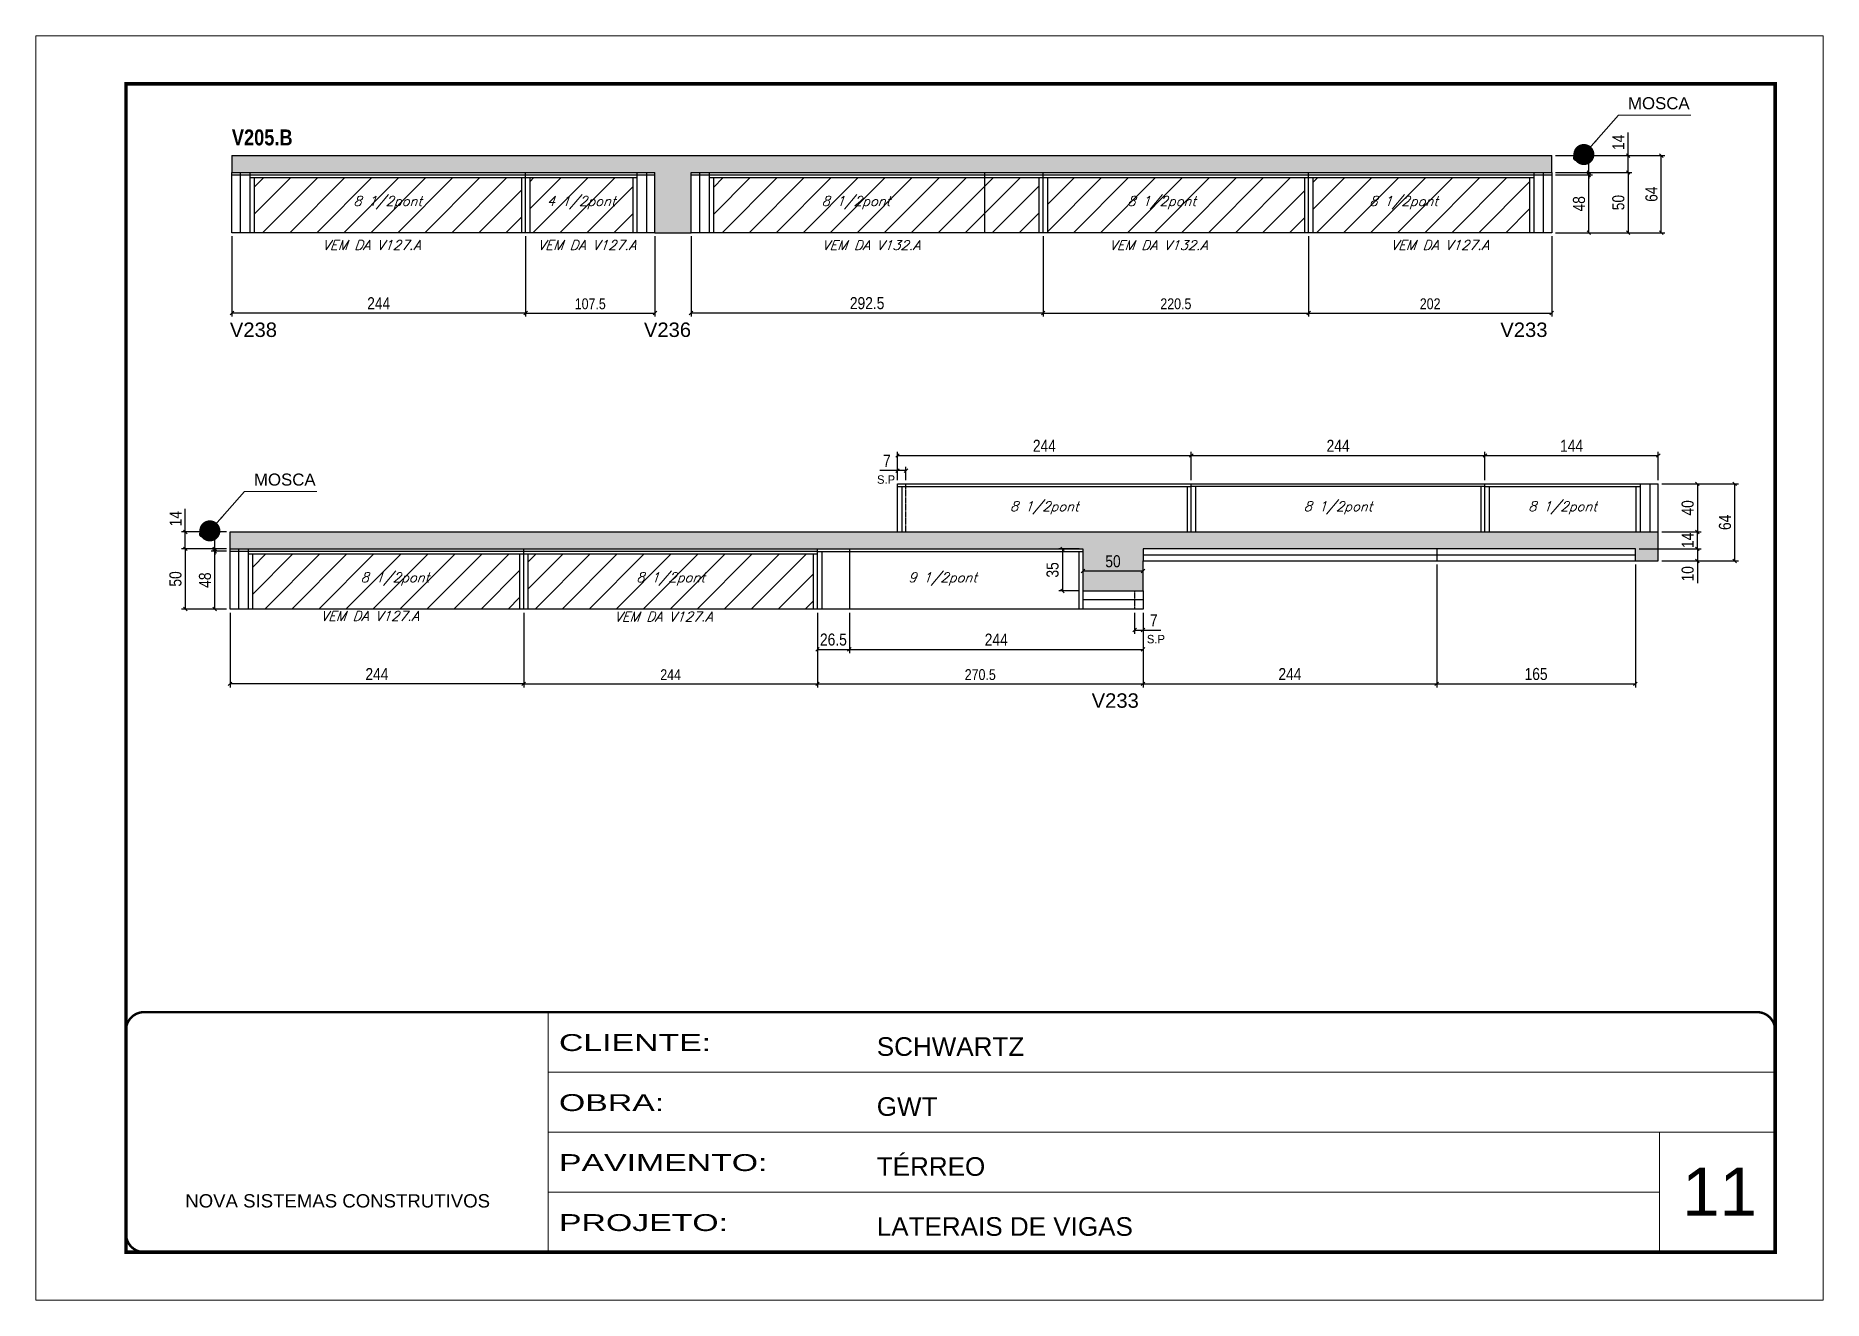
# Model space of a CAD drawing. Extents: x 2603 to 22413, y 1253 to 30260.
# Drawn here: x 5786 to 7271, y 26522 to 27572 of the extents above; entities that cross this region are included whole.
import ezdxf

# ---------------------------------------------------------------- set-up
doc = ezdxf.new("R2010")
doc.units = 0
for name, pattern in [('CONTINUO', [0]), ('DASHED', [0.75, 0.5, -0.25]), ('HIDDEN', [0.375, 0.25, -0.125])]:
    doc.linetypes.add(name, pattern=pattern)
for name, color, linetype in [('5', 5, 'Continuous'), ('COTA', 241, 'Continuous'), ('NOMENCLATURA', 7, 'Continuous'), ('Painéis', 200, 'Continuous'), ('SARR_2.2x10', 60, 'Continuous'), ('SARR_2.2x7', 40, 'Continuous'), ('SARR_3.5x7', 81, 'Continuous'), ('texto', 7, 'Continuous')]:
    doc.layers.add(name, color=color, linetype=linetype)
for name, color, linetype, lineweight in [('CARIMBO', 255, 'Continuous', 9), ('Folhas', 255, 'Continuous', 9), ('Hachura', 251, 'Continuous', 9), ('SARRAFO DE PRESSAO', 251, 'DASHED', 9)]:
    doc.layers.add(name, color=color, linetype=linetype, lineweight=lineweight)
doc.styles.add('ARIAL', font='arial.ttf')
doc.styles.add('COTA TECNICA', font='techl___.ttf', dxfattribs={"height": 10})
doc.styles.add('COTA TECNICA-50', font='techl___.ttf', dxfattribs={"height": 9})
doc.styles.add('Romans', font='romans.shx')
doc.styles.add('ROMAS860', font='ROMAS860.SHX')
doc.styles.get("Standard").update_dxf_attribs({"font": 'arial.ttf'})
doc.styles.add('TECNICA', font='techb___.ttf', dxfattribs={"height": 10})
doc.styles.add('Tecnologia', font='')
doc.styles.get('Tecnologia').set_extended_font_data('Forgotten Futurist')
doc.dimstyles.new('3x', dxfattribs={"dimtxt": 10, "dimasz": 5, "dimexe": 7, "dimexo": 5, "dimgap": 4, "dimtad": 1, "dimdec": 4, "dimlfac": 0.3333333333333333, "dimdsep": 46, "dimtxsty": 'Standard', "dimblk": 'DOT', "dimcen": 0.09, "dimclrd": 1, "dimclre": 1, "dimclrt": 2, "dimadec": 0, "dimazin": 2, "dimtfac": 1, "dimtdec": 4, "dimtmove": 0, "dimatfit": 3, "dimldrblk": 'DOT', "dimfxl": 1, "dimtolj": 1, "dimtzin": 0, "dimlwd": 9, "dimlwe": 9, "dimarcsym": 0})
doc.dimstyles.new('COTA PAINEL-50', dxfattribs={"dimtxt": 9, "dimasz": 3, "dimexe": 3, "dimexo": 3, "dimgap": 3, "dimtad": 1, "dimdec": 1, "dimzin": 12, "dimdsep": 46, "dimtxsty": 'COTA TECNICA-50', "dimblk1": 'OBLIQUE', "dimblk2": 'OBLIQUE', "dimsah": 1, "dimcen": 0.9, "dimclrd": 4, "dimclre": 4, "dimclrt": 240, "dimadec": 1, "dimazin": 3, "dimtfac": 1, "dimtdec": 1, "dimtmove": 0, "dimatfit": 3, "dimfxl": 1, "dimtolj": 1, "dimtzin": 12, "dimarcsym": 0})
doc.dimstyles.new('PAINEL', dxfattribs={"dimtxt": 10, "dimasz": 3, "dimexe": 3, "dimexo": 3, "dimgap": 3, "dimtad": 1, "dimdec": 1, "dimzin": 12, "dimdsep": 46, "dimtxsty": 'COTA TECNICA', "dimblk1": 'OBLIQUE', "dimblk2": 'OBLIQUE', "dimsah": 1, "dimcen": 0.9, "dimclrd": 4, "dimclre": 4, "dimclrt": 240, "dimadec": 1, "dimazin": 3, "dimtfac": 1, "dimtdec": 1, "dimtmove": 0, "dimatfit": 3, "dimfxl": 1, "dimtolj": 1, "dimtzin": 12, "dimarcsym": 0})
pattern_1 = [(45, (-126418.0313902294, -5371.030508773589), (-11.22532015133644, 11.22532015133644), [])]
pattern_2 = [(49.99999999999999, (-126418.0313902294, -5371.030508773589), (5.46554006988012, -0.4781725661670926), [0.5715, -6.2865]), (355, (-126418.0313902294, -5371.030508773589), (-1.05730264274908, 5.731705357171054), [0.4572, -5.0292175251]), (100.4514447, (-126417.5759300194, -5371.070356378589), (4.408237412710598, 5.253532557365853), [0.4857002639999999, -5.342707337999999]), (46.18420000000001, (-126418.0313902294, -5369.506508773588), (8.132371226763897, -1.261269837981814), [0.85725, -9.429749999999999]), (96.63555760999994, (-126417.3536932294, -5369.611613773589), (7.12212402154509, 7.422783737931645), [0.7285506942, -8.0140682448]), (351.1841511700001, (-126418.0313902294, -5369.506508773588), (7.12212402194931, 7.422783737565979), [0.6857990120999999, -7.5437919576]), (21, (-126417.2693902294, -5369.887508773589), (4.548431738073974, -3.067955945612628), [0.5715, -6.2865]), (326.0000000000001, (-126417.2693902294, -5369.887508773589), (1.854060850429412, 5.525638983669578), [0.4572, -5.029199999999999]), (71.45144499999999, (-126416.8903542514, -5370.143171770589), (6.402492578361485, 2.457683066577157), [0.485700264, -5.342698127999999]), (37.50000000000001, (-126418.0313902294, -5371.030508773589), (0.0926580975177545, 2.536651166194593), [0, -4.96824, 0, -5.1054, 0, -5.04825]), (7.499999999999999, (-126418.0313902294, -5371.030508773589), (2.004589875309172, 3.005417244543585), [0, -2.910839999999999, 0, -4.85394, 0, -1.92405]), (327.5, (-126419.7306502294, -5371.030508773589), (4.067717855006141, -0.1718623197802033), [0, -1.905, 0, -5.9436, 0, -7.886699999999999]), (317.5, (-126420.4926502294, -5371.030508773589), (4.443875441580541, 0.7627947309999908), [0, -2.4765, 0, -3.94716, 0, -5.6007])]

msp = doc.modelspace()

# ---------------------------------------------------------------- texts
at = {"layer": '5', "linetype": 'Continuous'}
for s, p in [('V238', (5947.73733394913, 27321.90620687293)), ('V236', (6291.711698184021, 27321.90620687293)), ('V233', (7003.211698184021, 27321.90620687293)), ('V233', (6663.711698184021, 27013.98340660583))]:
    msp.add_text(s, height=12, rotation=3.550247623884672e-05, dxfattribs=at).set_placement(p)
at = {"layer": 'CARIMBO', "style": 'ARIAL'}
for s, height, p in [('MOSCA', 10, (7109.250063279089, 27511.01200997965)), ('MOSCA', 10, (5967.74162887802, 27198.49360973237)), ('11', 40, (7154.328850478223, 26592.16823007934))]:
    msp.add_text(s, height=height, dxfattribs=at).set_placement(p)
at = {"layer": 'NOMENCLATURA', "style": 'TECNICA'}
msp.add_text('V205.B', height=13.2, dxfattribs=at).set_placement((5949.399916066262, 27481.00757669797))
at = {"layer": 'texto', "color": 2, "char_height": 8, "attachment_point": 5, "style": 'Romans'}
for s, insert in [('{\\Q19;\\C256;8 1/2pont}', (6078.899916066262, 27433.48789147368)), ('{\\Q19;\\C256;4 1/2pont}', (6239.649916066262, 27433.48789147368)), ('{\\Q19;\\C256;8 1/2pont}', (6467.899916066321, 27433.48789147369)), ('{\\Q19;\\C256;8 1/2pont}', (6721.899916066204, 27433.48789147368)), ('{\\Q19;\\C256;8 1/2pont}', (6922.899916066204, 27433.48789147369)), ('{\\Q19;\\C256;VEM DA V127.A}', (6065.458844891398, 27398.20190439405)), ('{\\Q19;\\C256;VEM DA V127.A}', (6244.395068845652, 27398.18216755194)), ('{\\Q19;\\C256;VEM DA V132.A}', (6480.435121589338, 27398.14927281511)), ('{\\Q19;\\C256;VEM DA V132.A}', (6719.145068845652, 27398.14927281511)), ('{\\Q19;\\C256;VEM DA V127.A}', (6952.895068845652, 27398.20190439405)), ('{\\Q19;\\C256;8 1/2pont}', (6624.399916066204, 27179.96949122637)), ('{\\Q19;\\C256;8 1/2pont}', (6868.399916066204, 27179.96949122637)), ('{\\Q19;\\C256;8 1/2pont}', (7054.899916066204, 27179.96949122637)), ('{\\Q19;\\C256;8 1/2pont}', (6084.899916066321, 27120.96949122641)), ('{\\Q19;\\C256;8 1/2pont}', (6313.899916066204, 27120.96949122639)), ('{\\Q19;\\C256;9 1/2pont}', (6539.899916066204, 27120.96949122641)), ('{\\Q19;\\C256;VEM DA V127.A}', (6063.958844891398, 27090.27910412696)), ('{\\Q19;\\C256;VEM DA V127.A}', (6307.958844891398, 27089.77179418544))]:
    msp.add_mtext(s, dxfattribs=dict(at, insert=insert))
at = {"layer": 'texto', "color": 4, "char_height": 6.999999999999998, "attachment_point": 5, "style": 'ROMAS860'}
for insert in [(6492.871712762424, 27203.47363655135), (6717.102706914446, 27070.97363655135)]:
    msp.add_mtext('S.P', dxfattribs=dict(at, insert=insert))

# ---------------------------------------------------------------- blocks, each defined once
blk = doc.blocks.new('9999999999')
at = {"color": 30, "linetype": 'CONTINUO'}
for p, q in [((98564.56196592061, 34230.20511460536), (98564.56196592061, 34429.44862801625)), ((98564.56196592061, 34379.63774966353), (99583.97835781069, 34379.63774966353)), ((98564.56196592061, 34329.8268713108), (99487.97835781069, 34329.8268713108)), ((99583.97835781069, 34329.8268713108), (99487.97835781069, 34329.8268713108)), ((99487.97835781069, 34329.8268713108), (99487.97835781069, 34230.20511460536)), ((98564.56196592063, 34280.01599295808), (99487.97835781069, 34280.01599295808))]:
    blk.add_line(p, q, dxfattribs=at)
at = {"color": 30, "linetype": 'CONTINUO', "const_width": 2}
blk.add_lwpolyline([(99583.97835781069, 34230.20511460536), (99583.97835781069, 34414.44862801625, 0.4142135623730951), (99568.97835781069, 34429.44862801625), (98228.97835781069, 34429.44862801625, 0.4142135623730951), (98213.97835781069, 34414.44862801625), (98213.97835781069, 34245.20511460536, 0.4142135623730951), (98228.97835781069, 34230.20511460536), (99583.97835781069, 34230.20511460536)], format="xyb", dxfattribs=at)
at = {"layer": 'Folhas'}
blk.add_lwpolyline([(98138.97835781069, 34190.20511460536), (99623.97835781069, 34190.20511460536), (99623.97835781069, 35240.20511460536), (98138.97835781069, 35240.20511460536)], close=True, dxfattribs=at)
at = {"layer": 'Folhas', "color": 30, "const_width": 3}
blk.add_lwpolyline([(98213.97835781069, 34230.20511460536), (99583.97835781069, 34230.20511460536), (99583.97835781069, 35200.20511460536), (98213.97835781069, 35200.20511460536)], close=True, dxfattribs=at)
at = {"color": 7, "linetype": 'Continuous', "ltscale": 5, "style": 'ARIAL'}
for s, height, p in [('SCHWARTZ', 15.48288, (98837.6812528586, 34393.12953067552)), ('GWT', 15.48288, (98837.6812528586, 34343.3186523228)), ('TÉRREO', 15.48288, (98837.6812528586, 34293.50777397008)), ('NOVA SISTEMAS CONSTRUTIVOS', 11.0592, (98263.18703214587, 34267.21182737108)), ('LATERAIS DE VIGAS', 15.48288, (98837.6812528586, 34243.69689561735))]:
    blk.add_text(s, height=height, dxfattribs=at).set_placement(p)
at = {"layer": 'Folhas', "color": 7, "style": 'Tecnologia', "width": 1.5}
for s, p in [('CLIENTE:', (98573.65419061291, 34397.16605924374)), ('OBRA:', (98573.65419061291, 34347.31415840245)), ('PAVIMENTO:', (98573.65419061291, 34297.50328004972)), ('PROJETO:', (98573.65419061291, 34247.692401697))]:
    blk.add_text(s, height=14, dxfattribs=at).set_placement(p)
blk = doc.blocks.new('_Oblique')
at = {"color": 0, "linetype": 'ByBlock', "lineweight": -2}
blk.add_line((-0.5, -0.5), (0.5, 0.5), dxfattribs=at)
blk = doc.blocks.new('*D543')
at = {"layer": 'COTA', "color": 4, "linetype": 'ByBlock', "lineweight": -2, "transparency": 16777216}
for p, q in [((6193.399916066262, 27405.48789147369), (6193.399916066262, 27338.8043237434)), ((6300.899916066262, 27405.48789147369), (6300.899916066262, 27338.8043237434)), ((6193.399916066262, 27341.8043237434), (6300.899916066262, 27341.8043237434))]:
    blk.add_line(p, q, dxfattribs=at)
at = {"layer": 'Defpoints', "color": 0, "linetype": 'ByBlock', "transparency": 16777216}
for p in [(6193.399916066262, 27408.48789147369), (6300.899916066262, 27408.48789147369), (6300.899916066262, 27341.8043237434)]:
    blk.add_point(p, dxfattribs=at)
at = {"layer": 'COTA', "color": 4, "linetype": 'ByBlock', "lineweight": -2, "transparency": 16777216, "xscale": 3, "yscale": 3, "zscale": 3, "rotation": 180}
blk.add_blockref('_Oblique', (6193.399916066262, 27341.8043237434), dxfattribs=at)
at = {"layer": 'COTA', "color": 4, "linetype": 'ByBlock', "lineweight": -2, "transparency": 16777216, "xscale": 3, "yscale": 3, "zscale": 3}
blk.add_blockref('_Oblique', (6300.899916066262, 27341.8043237434), dxfattribs=at)
at = {"layer": 'COTA', "color": 240, "linetype": 'ByBlock', "transparency": 16777216, "insert": (6247.149916066262, 27349.40300795393), "char_height": 9, "attachment_point": 5, "style": 'COTA TECNICA-50'}
blk.add_mtext('\\A1;107.5', dxfattribs=at)
blk = doc.blocks.new('*D2900')
at = {"layer": 'COTA', "color": 4, "linetype": 'ByBlock', "lineweight": -2, "transparency": 16777216}
for p, q in [((5949.399916066262, 27405.48789147369), (5949.399916066262, 27338.8043237434)), ((6193.399916066262, 27405.48789147369), (6193.399916066262, 27338.8043237434)), ((6193.399916066262, 27341.8043237434), (5949.399916066262, 27341.8043237434))]:
    blk.add_line(p, q, dxfattribs=at)
at = {"layer": 'Defpoints', "color": 0, "linetype": 'ByBlock', "transparency": 16777216}
for p in [(5949.399916066262, 27408.48789147369), (6193.399916066262, 27408.48789147369), (5949.399916066262, 27341.8043237434)]:
    blk.add_point(p, dxfattribs=at)
at = {"layer": 'COTA', "color": 4, "linetype": 'ByBlock', "lineweight": -2, "transparency": 16777216, "xscale": 3, "yscale": 3, "zscale": 3, "rotation": 180}
blk.add_blockref('_Oblique', (5949.399916066262, 27341.8043237434), dxfattribs=at)
at = {"layer": 'COTA', "color": 4, "linetype": 'ByBlock', "lineweight": -2, "transparency": 16777216, "xscale": 3, "yscale": 3, "zscale": 3}
blk.add_blockref('_Oblique', (6193.399916066262, 27341.8043237434), dxfattribs=at)
at = {"layer": 'COTA', "color": 240, "linetype": 'ByBlock', "transparency": 16777216, "insert": (6071.399916066262, 27349.87742315861), "char_height": 10, "attachment_point": 5, "style": 'COTA TECNICA'}
blk.add_mtext('\\A1;244', dxfattribs=at)
blk = doc.blocks.new('*D544')
at = {"layer": 'COTA', "color": 4, "linetype": 'ByBlock', "lineweight": -2, "transparency": 16777216}
for p, q in [((6623.399916066262, 27405.4878914737), (6623.399916066262, 27338.80432374341)), ((6843.899916066262, 27405.4878914737), (6843.899916066262, 27338.80432374341)), ((6623.399916066262, 27341.80432374341), (6843.899916066262, 27341.80432374341))]:
    blk.add_line(p, q, dxfattribs=at)
at = {"layer": 'Defpoints', "color": 0, "linetype": 'ByBlock', "transparency": 16777216}
for p in [(6623.399916066262, 27408.4878914737), (6843.899916066262, 27408.4878914737), (6843.899916066262, 27341.80432374341)]:
    blk.add_point(p, dxfattribs=at)
at = {"layer": 'COTA', "color": 4, "linetype": 'ByBlock', "lineweight": -2, "transparency": 16777216, "xscale": 3, "yscale": 3, "zscale": 3, "rotation": 180}
blk.add_blockref('_Oblique', (6623.399916066262, 27341.80432374341), dxfattribs=at)
at = {"layer": 'COTA', "color": 4, "linetype": 'ByBlock', "lineweight": -2, "transparency": 16777216, "xscale": 3, "yscale": 3, "zscale": 3}
blk.add_blockref('_Oblique', (6843.899916066262, 27341.80432374341), dxfattribs=at)
at = {"layer": 'COTA', "color": 240, "linetype": 'ByBlock', "transparency": 16777216, "insert": (6733.649916066262, 27349.40300795394), "char_height": 9, "attachment_point": 5, "style": 'COTA TECNICA-50'}
blk.add_mtext('\\A1;220.5', dxfattribs=at)
blk = doc.blocks.new('*D2901')
at = {"layer": 'COTA', "color": 4, "linetype": 'ByBlock', "lineweight": -2, "transparency": 16777216}
for p, q in [((6843.899916066262, 27405.4878914737), (6843.899916066262, 27338.80432374342)), ((7045.899916066262, 27405.48789147371), (7045.899916066262, 27338.80432374342)), ((6843.899916066262, 27341.80432374342), (7045.899916066262, 27341.80432374342))]:
    blk.add_line(p, q, dxfattribs=at)
at = {"layer": 'Defpoints', "color": 0, "linetype": 'ByBlock', "transparency": 16777216}
for p in [(6843.899916066262, 27408.4878914737), (7045.899916066262, 27408.48789147371), (7045.899916066262, 27341.80432374342)]:
    blk.add_point(p, dxfattribs=at)
at = {"layer": 'COTA', "color": 4, "linetype": 'ByBlock', "lineweight": -2, "transparency": 16777216, "xscale": 3, "yscale": 3, "zscale": 3, "rotation": 180}
blk.add_blockref('_Oblique', (6843.899916066262, 27341.80432374342), dxfattribs=at)
at = {"layer": 'COTA', "color": 4, "linetype": 'ByBlock', "lineweight": -2, "transparency": 16777216, "xscale": 3, "yscale": 3, "zscale": 3}
blk.add_blockref('_Oblique', (7045.899916066262, 27341.80432374342), dxfattribs=at)
at = {"layer": 'COTA', "color": 240, "linetype": 'ByBlock', "transparency": 16777216, "insert": (6944.899916066262, 27349.39642900657), "char_height": 9, "attachment_point": 5, "style": 'COTA TECNICA-50'}
blk.add_mtext('\\A1;202', dxfattribs=at)
blk = doc.blocks.new('*D2902')
at = {"layer": 'COTA', "color": 4, "linetype": 'ByBlock', "lineweight": -2, "transparency": 16777216}
for p, q in [((6330.899916066262, 27405.4878914737), (6330.899916066262, 27338.80432374341)), ((6623.399916066262, 27405.4878914737), (6623.399916066262, 27338.80432374341)), ((6623.399916066262, 27341.80432374341), (6330.899916066262, 27341.80432374341))]:
    blk.add_line(p, q, dxfattribs=at)
at = {"layer": 'Defpoints', "color": 0, "linetype": 'ByBlock', "transparency": 16777216}
for p in [(6330.899916066262, 27408.4878914737), (6623.399916066262, 27408.4878914737), (6330.899916066262, 27341.80432374341)]:
    blk.add_point(p, dxfattribs=at)
at = {"layer": 'COTA', "color": 4, "linetype": 'ByBlock', "lineweight": -2, "transparency": 16777216, "xscale": 3, "yscale": 3, "zscale": 3, "rotation": 180}
blk.add_blockref('_Oblique', (6330.899916066262, 27341.80432374341), dxfattribs=at)
at = {"layer": 'COTA', "color": 4, "linetype": 'ByBlock', "lineweight": -2, "transparency": 16777216, "xscale": 3, "yscale": 3, "zscale": 3}
blk.add_blockref('_Oblique', (6623.399916066262, 27341.80432374341), dxfattribs=at)
at = {"layer": 'COTA', "color": 240, "linetype": 'ByBlock', "transparency": 16777216, "insert": (6477.149916066262, 27349.9432126323), "char_height": 10, "attachment_point": 5, "style": 'COTA TECNICA'}
blk.add_mtext('\\A1;292.5', dxfattribs=at)
blk = doc.blocks.new('*D2903')
at = {"layer": 'COTA', "color": 4, "linetype": 'ByBlock', "lineweight": -2, "transparency": 16777216}
for p, q in [((7048.899916066266, 27458.48789147372), (7112.382957107855, 27458.48789147372)), ((7109.382957107855, 27458.48789147372), (7109.382957107855, 27408.48789147372)), ((7048.899916066266, 27408.48789147372), (7112.382957107855, 27408.48789147372))]:
    blk.add_line(p, q, dxfattribs=at)
at = {"layer": 'Defpoints', "color": 0, "linetype": 'ByBlock', "transparency": 16777216}
for p in [(7045.899916066266, 27458.48789147372), (7045.899916066266, 27408.48789147372), (7109.382957107855, 27408.48789147372)]:
    blk.add_point(p, dxfattribs=at)
at = {"layer": 'COTA', "color": 4, "linetype": 'ByBlock', "lineweight": -2, "transparency": 16777216, "xscale": 3, "yscale": 3, "zscale": 3}
for p, rotation in [((7109.382957107855, 27458.48789147372), 90), ((7109.382957107855, 27408.48789147372), 270)]:
    blk.add_blockref('_Oblique', p, dxfattribs=dict(at, rotation=rotation))
at = {"layer": 'COTA', "color": 240, "linetype": 'ByBlock', "transparency": 16777216, "insert": (7101.273307985054, 27433.48789147371), "char_height": 10, "attachment_point": 5, "rotation": 90, "style": 'COTA TECNICA'}
blk.add_mtext('\\A1;50', dxfattribs=at)
blk = doc.blocks.new('*D2904')
at = {"layer": 'COTA', "color": 4, "linetype": 'ByBlock', "lineweight": -2, "transparency": 16777216}
for p, q in [((7109.382957107971, 27472.4878914737), (7109.382957107971, 27491.60485053802)), ((7048.899916066266, 27472.4878914737), (7112.382957107971, 27472.4878914737)), ((7048.899916066266, 27458.48789147372), (7112.382957107971, 27458.48789147372)), ((7109.382957107971, 27458.48789147372), (7109.382957107971, 27472.4878914737))]:
    blk.add_line(p, q, dxfattribs=at)
at = {"layer": 'Defpoints', "color": 0, "linetype": 'ByBlock', "transparency": 16777216}
for p in [(7045.899916066266, 27472.4878914737), (7045.899916066266, 27458.48789147372), (7109.382957107971, 27472.4878914737)]:
    blk.add_point(p, dxfattribs=at)
at = {"layer": 'COTA', "color": 4, "linetype": 'ByBlock', "lineweight": -2, "transparency": 16777216, "xscale": 3, "yscale": 3, "zscale": 3}
for p, rotation in [((7109.382957107971, 27472.4878914737), 90), ((7109.382957107971, 27458.48789147372), 270)]:
    blk.add_blockref('_Oblique', p, dxfattribs=dict(at, rotation=rotation))
at = {"layer": 'COTA', "color": 240, "linetype": 'ByBlock', "transparency": 16777216, "insert": (7101.309857692773, 27483.54637100585), "char_height": 10, "attachment_point": 5, "rotation": 90, "style": 'COTA TECNICA'}
blk.add_mtext('\\A1;14', dxfattribs=at)
blk = doc.blocks.new('*D2905')
at = {"layer": 'COTA', "color": 4, "linetype": 'ByBlock', "lineweight": -2, "transparency": 16777216}
for p, q in [((7048.899916066266, 27472.4878914737), (7139.882957107855, 27472.4878914737)), ((7136.882957107855, 27408.48789147372), (7136.882957107855, 27472.4878914737)), ((7048.899916066266, 27408.48789147372), (7139.882957107855, 27408.48789147372))]:
    blk.add_line(p, q, dxfattribs=at)
at = {"layer": 'Defpoints', "color": 0, "linetype": 'ByBlock', "transparency": 16777216}
for p in [(7045.899916066266, 27472.4878914737), (7136.882957107855, 27472.4878914737), (7045.899916066266, 27408.48789147372)]:
    blk.add_point(p, dxfattribs=at)
at = {"layer": 'COTA', "color": 4, "linetype": 'ByBlock', "lineweight": -2, "transparency": 16777216, "xscale": 3, "yscale": 3, "zscale": 3}
for p, rotation in [((7136.882957107855, 27472.4878914737), 90), ((7136.882957107855, 27408.48789147372), 270)]:
    blk.add_blockref('_Oblique', p, dxfattribs=dict(at, rotation=rotation))
at = {"layer": 'COTA', "color": 240, "linetype": 'ByBlock', "transparency": 16777216, "insert": (7128.780617926574, 27440.4878914737), "char_height": 10, "attachment_point": 5, "rotation": 90, "style": 'COTA TECNICA'}
blk.add_mtext('\\A1;64', dxfattribs=at)
blk = doc.blocks.new('*D545')
at = {"layer": 'COTA', "color": 4, "linetype": 'ByBlock', "lineweight": -2, "transparency": 16777216}
for p, q in [((6191.899916066262, 27092.96949122642), (6191.899916066262, 27030.88152347631)), ((6435.899916066262, 27092.96949122642), (6435.899916066262, 27030.88152347631)), ((6191.899916066262, 27033.88152347631), (6435.899916066262, 27033.88152347631))]:
    blk.add_line(p, q, dxfattribs=at)
at = {"layer": 'Defpoints', "color": 0, "linetype": 'ByBlock', "transparency": 16777216}
for p in [(6191.899916066262, 27095.96949122642), (6435.899916066262, 27095.96949122642), (6435.899916066262, 27033.88152347631)]:
    blk.add_point(p, dxfattribs=at)
at = {"layer": 'COTA', "color": 4, "linetype": 'ByBlock', "lineweight": -2, "transparency": 16777216, "xscale": 3, "yscale": 3, "zscale": 3, "rotation": 180}
blk.add_blockref('_Oblique', (6191.899916066262, 27033.88152347631), dxfattribs=at)
at = {"layer": 'COTA', "color": 4, "linetype": 'ByBlock', "lineweight": -2, "transparency": 16777216, "xscale": 3, "yscale": 3, "zscale": 3}
blk.add_blockref('_Oblique', (6435.899916066262, 27033.88152347631), dxfattribs=at)
at = {"layer": 'COTA', "color": 240, "linetype": 'ByBlock', "transparency": 16777216, "insert": (6313.899916066262, 27041.44731294999), "char_height": 9, "attachment_point": 5, "style": 'COTA TECNICA-50'}
blk.add_mtext('\\A1;244', dxfattribs=at)
blk = doc.blocks.new('*D2906')
at = {"layer": 'COTA', "color": 4, "linetype": 'ByBlock', "lineweight": -2, "transparency": 16777216}
for p, q in [((6435.899916066262, 27092.96949122642), (6435.899916066262, 27030.88152347632)), ((6706.399916066262, 27092.96949122642), (6706.399916066262, 27030.88152347632)), ((6435.899916066262, 27033.88152347632), (6706.399916066262, 27033.88152347632))]:
    blk.add_line(p, q, dxfattribs=at)
at = {"layer": 'Defpoints', "color": 0, "linetype": 'ByBlock', "transparency": 16777216}
for p in [(6435.899916066262, 27095.96949122642), (6706.399916066262, 27095.96949122642), (6706.399916066262, 27033.88152347632)]:
    blk.add_point(p, dxfattribs=at)
at = {"layer": 'COTA', "color": 4, "linetype": 'ByBlock', "lineweight": -2, "transparency": 16777216, "xscale": 3, "yscale": 3, "zscale": 3, "rotation": 180}
blk.add_blockref('_Oblique', (6435.899916066262, 27033.88152347632), dxfattribs=at)
at = {"layer": 'COTA', "color": 4, "linetype": 'ByBlock', "lineweight": -2, "transparency": 16777216, "xscale": 3, "yscale": 3, "zscale": 3}
blk.add_blockref('_Oblique', (6706.399916066262, 27033.88152347632), dxfattribs=at)
at = {"layer": 'COTA', "color": 240, "linetype": 'ByBlock', "transparency": 16777216, "insert": (6571.149916066262, 27041.48020768684), "char_height": 9, "attachment_point": 5, "style": 'COTA TECNICA-50'}
blk.add_mtext('\\A1;270.5', dxfattribs=at)
blk = doc.blocks.new('*D2907')
at = {"layer": 'COTA', "color": 4, "linetype": 'ByBlock', "lineweight": -2, "transparency": 16777216}
for p, q in [((5947.899916066262, 27092.96949122642), (5947.899916066262, 27030.88152347631)), ((6191.899916066262, 27092.96949122642), (6191.899916066262, 27030.88152347631)), ((6191.899916066262, 27033.88152347631), (5947.899916066262, 27033.88152347631))]:
    blk.add_line(p, q, dxfattribs=at)
at = {"layer": 'Defpoints', "color": 0, "linetype": 'ByBlock', "transparency": 16777216}
for p in [(5947.899916066262, 27095.96949122642), (6191.899916066262, 27095.96949122642), (5947.899916066262, 27033.88152347631)]:
    blk.add_point(p, dxfattribs=at)
at = {"layer": 'COTA', "color": 4, "linetype": 'ByBlock', "lineweight": -2, "transparency": 16777216, "xscale": 3, "yscale": 3, "zscale": 3, "rotation": 180}
blk.add_blockref('_Oblique', (5947.899916066262, 27033.88152347631), dxfattribs=at)
at = {"layer": 'COTA', "color": 4, "linetype": 'ByBlock', "lineweight": -2, "transparency": 16777216, "xscale": 3, "yscale": 3, "zscale": 3}
blk.add_blockref('_Oblique', (6191.899916066262, 27033.88152347631), dxfattribs=at)
at = {"layer": 'COTA', "color": 240, "linetype": 'ByBlock', "transparency": 16777216, "insert": (6069.899916066262, 27041.95462289151), "char_height": 10, "attachment_point": 5, "style": 'COTA TECNICA'}
blk.add_mtext('\\A1;244', dxfattribs=at)
blk = doc.blocks.new('*D2908')
at = {"layer": 'COTA', "color": 4, "linetype": 'ByBlock', "lineweight": -2, "transparency": 16777216}
for p, q in [((6502.399916066262, 27202.96949122639), (6502.399916066262, 27226.46949122641)), ((6502.399916066262, 27223.46949122641), (6746.399916066262, 27223.46949122641)), ((6746.399916066262, 27202.96949122639), (6746.399916066262, 27226.46949122641))]:
    blk.add_line(p, q, dxfattribs=at)
at = {"layer": 'Defpoints', "color": 0, "linetype": 'ByBlock', "transparency": 16777216}
for p in [(6746.399916066262, 27223.46949122641), (6502.399916066262, 27199.96949122639), (6746.399916066262, 27199.96949122639)]:
    blk.add_point(p, dxfattribs=at)
at = {"layer": 'COTA', "color": 4, "linetype": 'ByBlock', "lineweight": -2, "transparency": 16777216, "xscale": 3, "yscale": 3, "zscale": 3, "rotation": 180}
blk.add_blockref('_Oblique', (6502.399916066262, 27223.46949122641), dxfattribs=at)
at = {"layer": 'COTA', "color": 4, "linetype": 'ByBlock', "lineweight": -2, "transparency": 16777216, "xscale": 3, "yscale": 3, "zscale": 3}
blk.add_blockref('_Oblique', (6746.399916066262, 27223.46949122641), dxfattribs=at)
at = {"layer": 'COTA', "color": 240, "linetype": 'ByBlock', "transparency": 16777216, "insert": (6624.399916066262, 27231.54259064161), "char_height": 10, "attachment_point": 5, "style": 'COTA TECNICA'}
blk.add_mtext('\\A1;244', dxfattribs=at)
blk = doc.blocks.new('*D2909')
at = {"layer": 'COTA', "color": 4, "linetype": 'ByBlock', "lineweight": -2, "transparency": 16777216}
for p, q in [((6746.399916066262, 27202.96949122639), (6746.399916066262, 27226.46949122641)), ((6746.399916066262, 27223.46949122641), (6990.399916066262, 27223.46949122641)), ((6990.399916066262, 27202.96949122639), (6990.399916066262, 27226.46949122641))]:
    blk.add_line(p, q, dxfattribs=at)
at = {"layer": 'Defpoints', "color": 0, "linetype": 'ByBlock', "transparency": 16777216}
for p in [(6990.399916066262, 27223.46949122641), (6746.399916066262, 27199.96949122639), (6990.399916066262, 27199.96949122639)]:
    blk.add_point(p, dxfattribs=at)
at = {"layer": 'COTA', "color": 4, "linetype": 'ByBlock', "lineweight": -2, "transparency": 16777216, "xscale": 3, "yscale": 3, "zscale": 3, "rotation": 180}
blk.add_blockref('_Oblique', (6746.399916066262, 27223.46949122641), dxfattribs=at)
at = {"layer": 'COTA', "color": 4, "linetype": 'ByBlock', "lineweight": -2, "transparency": 16777216, "xscale": 3, "yscale": 3, "zscale": 3}
blk.add_blockref('_Oblique', (6990.399916066262, 27223.46949122641), dxfattribs=at)
at = {"layer": 'COTA', "color": 240, "linetype": 'ByBlock', "transparency": 16777216, "insert": (6868.399916066262, 27231.54259064161), "char_height": 10, "attachment_point": 5, "style": 'COTA TECNICA'}
blk.add_mtext('\\A1;244', dxfattribs=at)
blk = doc.blocks.new('*D2910')
at = {"layer": 'COTA', "color": 4, "linetype": 'ByBlock', "lineweight": -2, "transparency": 16777216}
for p, q in [((6990.399916066262, 27202.96949122639), (6990.399916066262, 27226.46949122641)), ((6990.399916066262, 27223.46949122641), (7134.399916066262, 27223.46949122641)), ((7134.399916066262, 27202.96949122639), (7134.399916066262, 27226.46949122641))]:
    blk.add_line(p, q, dxfattribs=at)
at = {"layer": 'Defpoints', "color": 0, "linetype": 'ByBlock', "transparency": 16777216}
for p in [(7134.399916066262, 27223.46949122641), (6990.399916066262, 27199.96949122639), (7134.399916066262, 27199.96949122639)]:
    blk.add_point(p, dxfattribs=at)
at = {"layer": 'COTA', "color": 4, "linetype": 'ByBlock', "lineweight": -2, "transparency": 16777216, "xscale": 3, "yscale": 3, "zscale": 3, "rotation": 180}
blk.add_blockref('_Oblique', (6990.399916066262, 27223.46949122641), dxfattribs=at)
at = {"layer": 'COTA', "color": 4, "linetype": 'ByBlock', "lineweight": -2, "transparency": 16777216, "xscale": 3, "yscale": 3, "zscale": 3}
blk.add_blockref('_Oblique', (7134.399916066262, 27223.46949122641), dxfattribs=at)
at = {"layer": 'COTA', "color": 240, "linetype": 'ByBlock', "transparency": 16777216, "insert": (7062.399916066262, 27231.54259064161), "char_height": 10, "attachment_point": 5, "style": 'COTA TECNICA'}
blk.add_mtext('\\A1;144', dxfattribs=at)
blk = doc.blocks.new('*D2925')
at = {"layer": 'COTA', "color": 4, "linetype": 'ByBlock', "lineweight": -2, "transparency": 16777216}
for p, q in [((6950.399916066262, 27132.96949122644), (6950.399916066262, 27030.88152347633)), ((6706.399916066262, 27092.96949122642), (6706.399916066262, 27030.88152347633)), ((6706.399916066262, 27033.88152347633), (6950.399916066262, 27033.88152347633))]:
    blk.add_line(p, q, dxfattribs=at)
at = {"layer": 'Defpoints', "color": 0, "linetype": 'ByBlock', "transparency": 16777216}
for p in [(6950.399916066262, 27135.96949122644), (6706.399916066262, 27095.96949122642), (6950.399916066262, 27033.88152347633)]:
    blk.add_point(p, dxfattribs=at)
at = {"layer": 'COTA', "color": 4, "linetype": 'ByBlock', "lineweight": -2, "transparency": 16777216, "xscale": 3, "yscale": 3, "zscale": 3, "rotation": 180}
blk.add_blockref('_Oblique', (6706.399916066262, 27033.88152347633), dxfattribs=at)
at = {"layer": 'COTA', "color": 4, "linetype": 'ByBlock', "lineweight": -2, "transparency": 16777216, "xscale": 3, "yscale": 3, "zscale": 3}
blk.add_blockref('_Oblique', (6950.399916066262, 27033.88152347633), dxfattribs=at)
at = {"layer": 'COTA', "color": 240, "linetype": 'ByBlock', "transparency": 16777216, "insert": (6828.399916066262, 27041.95462289154), "char_height": 10, "attachment_point": 5, "style": 'COTA TECNICA'}
blk.add_mtext('\\A1;244', dxfattribs=at)
blk = doc.blocks.new('*D2926')
at = {"layer": 'COTA', "color": 4, "linetype": 'ByBlock', "lineweight": -2, "transparency": 16777216}
for p, q in [((6950.399916066262, 27132.96949122642), (6950.399916066262, 27030.88152347633)), ((7115.399916066262, 27132.96949122642), (7115.399916066262, 27030.88152347633)), ((6950.399916066262, 27033.88152347633), (7115.399916066262, 27033.88152347633))]:
    blk.add_line(p, q, dxfattribs=at)
at = {"layer": 'Defpoints', "color": 0, "linetype": 'ByBlock', "transparency": 16777216}
for p in [(6950.399916066262, 27135.96949122642), (7115.399916066262, 27135.96949122642), (7115.399916066262, 27033.88152347633)]:
    blk.add_point(p, dxfattribs=at)
at = {"layer": 'COTA', "color": 4, "linetype": 'ByBlock', "lineweight": -2, "transparency": 16777216, "xscale": 3, "yscale": 3, "zscale": 3, "rotation": 180}
blk.add_blockref('_Oblique', (6950.399916066262, 27033.88152347633), dxfattribs=at)
at = {"layer": 'COTA', "color": 4, "linetype": 'ByBlock', "lineweight": -2, "transparency": 16777216, "xscale": 3, "yscale": 3, "zscale": 3}
blk.add_blockref('_Oblique', (7115.399916066262, 27033.88152347633), dxfattribs=at)
at = {"layer": 'COTA', "color": 240, "linetype": 'ByBlock', "transparency": 16777216, "insert": (7032.899916066262, 27041.99117259914), "char_height": 10, "attachment_point": 5, "style": 'COTA TECNICA'}
blk.add_mtext('\\A1;165', dxfattribs=at)
blk = doc.blocks.new('*D2927')
at = {"layer": 'COTA', "color": 4, "linetype": 'ByBlock', "lineweight": -2, "transparency": 16777216}
for p, q in [((5944.899916066264, 27145.96949122642), (5907.666596090072, 27145.96949122642)), ((5910.666596090072, 27145.96949122642), (5910.666596090072, 27095.96949122643)), ((5944.899916066264, 27095.96949122643), (5907.666596090072, 27095.96949122643))]:
    blk.add_line(p, q, dxfattribs=at)
at = {"layer": 'Defpoints', "color": 0, "linetype": 'ByBlock', "transparency": 16777216}
for p in [(5947.899916066264, 27145.96949122642), (5910.666596090072, 27095.96949122643), (5947.899916066264, 27095.96949122643)]:
    blk.add_point(p, dxfattribs=at)
at = {"layer": 'COTA', "color": 4, "linetype": 'ByBlock', "lineweight": -2, "transparency": 16777216, "xscale": 3, "yscale": 3, "zscale": 3}
for p, rotation in [((5910.666596090072, 27145.96949122642), 90), ((5910.666596090072, 27095.96949122643), 270)]:
    blk.add_blockref('_Oblique', p, dxfattribs=dict(at, rotation=rotation))
at = {"layer": 'COTA', "color": 240, "linetype": 'ByBlock', "transparency": 16777216, "insert": (5902.556946967272, 27120.96949122642), "char_height": 10, "attachment_point": 5, "rotation": 90, "style": 'COTA TECNICA'}
blk.add_mtext('\\A1;50', dxfattribs=at)
blk = doc.blocks.new('*D2928')
at = {"layer": 'COTA', "color": 4, "linetype": 'ByBlock', "lineweight": -2, "transparency": 16777216}
for p, q in [((5910.666596090188, 27159.9694912264), (5910.666596090188, 27179.08645029073)), ((5944.899916066264, 27159.9694912264), (5907.666596090188, 27159.9694912264)), ((5944.899916066264, 27145.96949122642), (5907.666596090188, 27145.96949122642)), ((5910.666596090188, 27145.96949122642), (5910.666596090188, 27159.9694912264))]:
    blk.add_line(p, q, dxfattribs=at)
at = {"layer": 'Defpoints', "color": 0, "linetype": 'ByBlock', "transparency": 16777216}
for p in [(5910.666596090188, 27159.9694912264), (5947.899916066264, 27159.9694912264), (5947.899916066264, 27145.96949122642)]:
    blk.add_point(p, dxfattribs=at)
at = {"layer": 'COTA', "color": 4, "linetype": 'ByBlock', "lineweight": -2, "transparency": 16777216, "xscale": 3, "yscale": 3, "zscale": 3}
for p, rotation in [((5910.666596090188, 27159.9694912264), 90), ((5910.666596090188, 27145.96949122642), 270)]:
    blk.add_blockref('_Oblique', p, dxfattribs=dict(at, rotation=rotation))
at = {"layer": 'COTA', "color": 240, "linetype": 'ByBlock', "transparency": 16777216, "insert": (5902.593496674991, 27171.02797075856), "char_height": 10, "attachment_point": 5, "rotation": 90, "style": 'COTA TECNICA'}
blk.add_mtext('\\A1;14', dxfattribs=at)
blk = doc.blocks.new('*D2929')
at = {"layer": 'COTA', "color": 4, "linetype": 'ByBlock', "lineweight": -2, "transparency": 16777216}
for p, q in [((6435.899916066262, 27092.96949122642), (6435.899916066262, 27059.46949122641)), ((6462.399916066262, 27092.96949122642), (6462.399916066262, 27059.46949122641)), ((6435.899916066262, 27062.46949122641), (6462.399916066262, 27062.46949122641))]:
    blk.add_line(p, q, dxfattribs=at)
at = {"layer": 'Defpoints', "color": 0, "linetype": 'ByBlock', "transparency": 16777216}
for p in [(6435.899916066262, 27095.96949122642), (6462.399916066262, 27095.96949122642), (6462.399916066262, 27062.46949122641)]:
    blk.add_point(p, dxfattribs=at)
at = {"layer": 'COTA', "color": 4, "linetype": 'ByBlock', "lineweight": -2, "transparency": 16777216, "xscale": 3, "yscale": 3, "zscale": 3, "rotation": 180}
blk.add_blockref('_Oblique', (6435.899916066262, 27062.46949122641), dxfattribs=at)
at = {"layer": 'COTA', "color": 4, "linetype": 'ByBlock', "lineweight": -2, "transparency": 16777216, "xscale": 3, "yscale": 3, "zscale": 3}
blk.add_blockref('_Oblique', (6462.399916066262, 27062.46949122641), dxfattribs=at)
at = {"layer": 'COTA', "color": 240, "linetype": 'ByBlock', "transparency": 16777216, "insert": (6449.149916066262, 27070.57914034921), "char_height": 10, "attachment_point": 5, "style": 'COTA TECNICA'}
blk.add_mtext('\\A1;26.5', dxfattribs=at)
blk = doc.blocks.new('*D2930')
at = {"layer": 'COTA', "color": 4, "linetype": 'ByBlock', "lineweight": -2, "transparency": 16777216}
for p, q in [((6462.399916066262, 27092.96949122642), (6462.399916066262, 27059.46949122641)), ((6706.399916066262, 27092.96949122642), (6706.399916066262, 27059.46949122641)), ((6462.399916066262, 27062.46949122641), (6706.399916066262, 27062.46949122641))]:
    blk.add_line(p, q, dxfattribs=at)
at = {"layer": 'Defpoints', "color": 0, "linetype": 'ByBlock', "transparency": 16777216}
for p in [(6462.399916066262, 27095.96949122642), (6706.399916066262, 27095.96949122642), (6706.399916066262, 27062.46949122641)]:
    blk.add_point(p, dxfattribs=at)
at = {"layer": 'COTA', "color": 4, "linetype": 'ByBlock', "lineweight": -2, "transparency": 16777216, "xscale": 3, "yscale": 3, "zscale": 3, "rotation": 180}
blk.add_blockref('_Oblique', (6462.399916066262, 27062.46949122641), dxfattribs=at)
at = {"layer": 'COTA', "color": 4, "linetype": 'ByBlock', "lineweight": -2, "transparency": 16777216, "xscale": 3, "yscale": 3, "zscale": 3}
blk.add_blockref('_Oblique', (6706.399916066262, 27062.46949122641), dxfattribs=at)
at = {"layer": 'COTA', "color": 240, "linetype": 'ByBlock', "transparency": 16777216, "insert": (6584.399916066262, 27070.54259064161), "char_height": 10, "attachment_point": 5, "style": 'COTA TECNICA'}
blk.add_mtext('\\A1;244', dxfattribs=at)
blk = doc.blocks.new('*D2931')
at = {"layer": 'COTA', "color": 4, "linetype": 'ByBlock', "lineweight": -2, "transparency": 16777216}
for p, q in [((6699.399916066262, 27092.96949122641), (6699.399916066262, 27075.46949122641)), ((6706.399916066262, 27092.96949122642), (6706.399916066262, 27075.46949122641)), ((6699.399916066262, 27078.46949122641), (6706.399916066262, 27078.46949122641)), ((6706.399916066262, 27078.46949122641), (6721.13091021831, 27078.46949122641))]:
    blk.add_line(p, q, dxfattribs=at)
at = {"layer": 'Defpoints', "color": 0, "linetype": 'ByBlock', "transparency": 16777216}
for p in [(6699.399916066262, 27095.96949122641), (6706.399916066262, 27095.96949122642), (6706.399916066262, 27078.46949122641)]:
    blk.add_point(p, dxfattribs=at)
at = {"layer": 'COTA', "color": 4, "linetype": 'ByBlock', "lineweight": -2, "transparency": 16777216, "xscale": 3, "yscale": 3, "zscale": 3, "rotation": 180}
blk.add_blockref('_Oblique', (6699.399916066262, 27078.46949122641), dxfattribs=at)
at = {"layer": 'COTA', "color": 4, "linetype": 'ByBlock', "lineweight": -2, "transparency": 16777216, "xscale": 3, "yscale": 3, "zscale": 3}
blk.add_blockref('_Oblique', (6706.399916066262, 27078.46949122641), dxfattribs=at)
at = {"layer": 'COTA', "color": 240, "linetype": 'ByBlock', "transparency": 16777216, "insert": (6715.265413142286, 27086.54259064161), "char_height": 10, "attachment_point": 5, "style": 'COTA TECNICA'}
blk.add_mtext('\\A1;7', dxfattribs=at)
blk = doc.blocks.new('*D2932')
at = {"layer": 'COTA', "color": 4, "linetype": 'ByBlock', "lineweight": -2, "transparency": 16777216}
for p, q in [((6653.399916066266, 27145.96949122644), (6636.468609770878, 27145.96949122644)), ((6639.468609770878, 27145.96949122644), (6639.468609770878, 27110.9694912264)), ((6653.399916066266, 27110.9694912264), (6636.468609770878, 27110.9694912264))]:
    blk.add_line(p, q, dxfattribs=at)
at = {"layer": 'Defpoints', "color": 0, "linetype": 'ByBlock', "transparency": 16777216}
for p in [(6656.399916066266, 27145.96949122644), (6639.468609770878, 27110.9694912264), (6656.399916066266, 27110.9694912264)]:
    blk.add_point(p, dxfattribs=at)
at = {"layer": 'COTA', "color": 4, "linetype": 'ByBlock', "lineweight": -2, "transparency": 16777216, "xscale": 3, "yscale": 3, "zscale": 3}
for p, rotation in [((6639.468609770878, 27145.96949122644), 90), ((6639.468609770878, 27110.9694912264), 270)]:
    blk.add_blockref('_Oblique', p, dxfattribs=dict(at, rotation=rotation))
at = {"layer": 'COTA', "color": 240, "linetype": 'ByBlock', "transparency": 16777216, "insert": (6631.24931152527, 27128.46949122641), "char_height": 10, "attachment_point": 5, "rotation": 90, "style": 'COTA TECNICA'}
blk.add_mtext('\\A1;35', dxfattribs=at)
blk = doc.blocks.new('*D2933')
at = {"layer": 'COTA', "color": 4, "linetype": 'ByBlock', "lineweight": -2, "transparency": 16777216}
for p, q in [((6656.399916066262, 27142.96949122641), (6656.399916066262, 27124.46949122641)), ((6706.399916066262, 27127.46949122641), (6656.399916066262, 27127.46949122641))]:
    blk.add_line(p, q, dxfattribs=at)
at = {"layer": 'Defpoints', "color": 0, "linetype": 'ByBlock', "transparency": 16777216}
for p in [(6656.399916066262, 27145.96949122641), (6656.399916066262, 27127.46949122641), (6706.399916066262, 27127.46949122641)]:
    blk.add_point(p, dxfattribs=at)
at = {"layer": 'COTA', "color": 4, "linetype": 'ByBlock', "lineweight": -2, "transparency": 16777216, "xscale": 3, "yscale": 3, "zscale": 3, "rotation": 180}
blk.add_blockref('_Oblique', (6656.399916066262, 27127.46949122641), dxfattribs=at)
at = {"layer": 'COTA', "color": 4, "linetype": 'ByBlock', "lineweight": -2, "transparency": 16777216, "xscale": 3, "yscale": 3, "zscale": 3}
blk.add_blockref('_Oblique', (6706.399916066262, 27127.46949122641), dxfattribs=at)
at = {"layer": 'COTA', "color": 240, "linetype": 'ByBlock', "transparency": 16777216, "insert": (6681.399916066262, 27135.57914034921), "char_height": 10, "attachment_point": 5, "style": 'COTA TECNICA'}
blk.add_mtext('\\A1;50', dxfattribs=at)
blk = doc.blocks.new('*D2934')
at = {"layer": 'COTA', "color": 4, "linetype": 'ByBlock', "lineweight": -2, "transparency": 16777216}
for p, q in [((6502.399916066262, 27210.96949122641), (6487.668921914215, 27210.96949122641)), ((6502.399916066262, 27202.96949122639), (6502.399916066262, 27213.96949122641)), ((6509.399916066262, 27210.96949122641), (6502.399916066262, 27210.96949122641)), ((6509.399916066262, 27202.96949122639), (6509.399916066262, 27213.96949122641))]:
    blk.add_line(p, q, dxfattribs=at)
at = {"layer": 'Defpoints', "color": 0, "linetype": 'ByBlock', "transparency": 16777216}
for p in [(6502.399916066262, 27210.96949122641), (6502.399916066262, 27199.96949122639), (6509.399916066262, 27199.96949122639)]:
    blk.add_point(p, dxfattribs=at)
at = {"layer": 'COTA', "color": 4, "linetype": 'ByBlock', "lineweight": -2, "transparency": 16777216, "xscale": 3, "yscale": 3, "zscale": 3, "rotation": 180}
blk.add_blockref('_Oblique', (6502.399916066262, 27210.96949122641), dxfattribs=at)
at = {"layer": 'COTA', "color": 4, "linetype": 'ByBlock', "lineweight": -2, "transparency": 16777216, "xscale": 3, "yscale": 3, "zscale": 3}
blk.add_blockref('_Oblique', (6509.399916066262, 27210.96949122641), dxfattribs=at)
at = {"layer": 'COTA', "color": 240, "linetype": 'ByBlock', "transparency": 16777216, "insert": (6493.534418990239, 27219.04259064161), "char_height": 10, "attachment_point": 5, "style": 'COTA TECNICA'}
blk.add_mtext('\\A1;7', dxfattribs=at)
blk = doc.blocks.new('*D2935')
at = {"layer": 'COTA', "color": 4, "linetype": 'ByBlock', "lineweight": -2, "transparency": 16777216}
for p, q in [((7137.399916066266, 27199.9694912264), (7169.968609770878, 27199.9694912264)), ((7166.968609770878, 27199.9694912264), (7166.968609770878, 27159.9694912264)), ((7137.399916066266, 27159.9694912264), (7169.968609770878, 27159.9694912264))]:
    blk.add_line(p, q, dxfattribs=at)
at = {"layer": 'Defpoints', "color": 0, "linetype": 'ByBlock', "transparency": 16777216}
for p in [(7134.399916066266, 27199.9694912264), (7134.399916066266, 27159.9694912264), (7166.968609770878, 27159.9694912264)]:
    blk.add_point(p, dxfattribs=at)
at = {"layer": 'COTA', "color": 4, "linetype": 'ByBlock', "lineweight": -2, "transparency": 16777216, "xscale": 3, "yscale": 3, "zscale": 3}
for p, rotation in [((7166.968609770878, 27199.9694912264), 90), ((7166.968609770878, 27159.9694912264), 270)]:
    blk.add_blockref('_Oblique', p, dxfattribs=dict(at, rotation=rotation))
at = {"layer": 'COTA', "color": 240, "linetype": 'ByBlock', "transparency": 16777216, "insert": (7158.866270589598, 27179.96949122639), "char_height": 10, "attachment_point": 5, "rotation": 90, "style": 'COTA TECNICA'}
blk.add_mtext('\\A1;40', dxfattribs=at)
blk = doc.blocks.new('*D2936')
at = {"layer": 'COTA', "color": 4, "linetype": 'ByBlock', "lineweight": -2, "transparency": 16777216}
for p, q in [((7118.399916066266, 27145.96949122644), (7169.968609771111, 27145.96949122644)), ((7166.968609771111, 27145.96949122644), (7166.968609771111, 27135.96949122644)), ((7137.399916066266, 27135.96949122644), (7169.968609771111, 27135.96949122644)), ((7166.968609771111, 27135.96949122644), (7166.968609771111, 27117.53966666503))]:
    blk.add_line(p, q, dxfattribs=at)
at = {"layer": 'Defpoints', "color": 0, "linetype": 'ByBlock', "transparency": 16777216}
for p in [(7115.399916066266, 27145.96949122644), (7134.399916066266, 27135.96949122644), (7166.968609771111, 27135.96949122644)]:
    blk.add_point(p, dxfattribs=at)
at = {"layer": 'COTA', "color": 4, "linetype": 'ByBlock', "lineweight": -2, "transparency": 16777216, "xscale": 3, "yscale": 3, "zscale": 3}
for p, rotation in [((7166.968609771111, 27145.96949122644), 90), ((7166.968609771111, 27135.96949122644), 270)]:
    blk.add_blockref('_Oblique', p, dxfattribs=dict(at, rotation=rotation))
at = {"layer": 'COTA', "color": 240, "linetype": 'ByBlock', "transparency": 16777216, "insert": (7158.86627058983, 27125.25457894573), "char_height": 10, "attachment_point": 5, "rotation": 90, "style": 'COTA TECNICA'}
blk.add_mtext('\\A1;10', dxfattribs=at)
blk = doc.blocks.new('*D2937')
at = {"layer": 'COTA', "color": 4, "linetype": 'ByBlock', "lineweight": -2, "transparency": 16777216}
for p, q in [((7118.399916066266, 27145.96949122644), (7169.968609770985, 27145.96949122644)), ((7137.399916066266, 27159.9694912264), (7169.968609770985, 27159.9694912264)), ((7166.968609770985, 27145.96949122644), (7166.968609770985, 27159.9694912264))]:
    blk.add_line(p, q, dxfattribs=at)
at = {"layer": 'Defpoints', "color": 0, "linetype": 'ByBlock', "transparency": 16777216}
for p in [(7115.399916066266, 27145.96949122644), (7134.399916066266, 27159.9694912264), (7166.968609770985, 27159.9694912264)]:
    blk.add_point(p, dxfattribs=at)
at = {"layer": 'COTA', "color": 4, "linetype": 'ByBlock', "lineweight": -2, "transparency": 16777216, "xscale": 3, "yscale": 3, "zscale": 3}
for p, rotation in [((7166.968609770985, 27159.9694912264), 90), ((7166.968609770985, 27145.96949122644), 270)]:
    blk.add_blockref('_Oblique', p, dxfattribs=dict(at, rotation=rotation))
at = {"layer": 'COTA', "color": 240, "linetype": 'ByBlock', "transparency": 16777216, "insert": (7158.895510355786, 27152.96949122641), "char_height": 10, "attachment_point": 5, "rotation": 90, "style": 'COTA TECNICA'}
blk.add_mtext('\\A1;14', dxfattribs=at)
blk = doc.blocks.new('*D2938')
at = {"layer": 'COTA', "color": 4, "linetype": 'ByBlock', "lineweight": -2, "transparency": 16777216}
for p, q in [((7137.399916066266, 27199.9694912264), (7200.96860977082, 27199.9694912264)), ((7197.96860977082, 27135.96949122644), (7197.96860977082, 27199.9694912264)), ((7137.399916066266, 27135.96949122644), (7200.96860977082, 27135.96949122644))]:
    blk.add_line(p, q, dxfattribs=at)
at = {"layer": 'Defpoints', "color": 0, "linetype": 'ByBlock', "transparency": 16777216}
for p in [(7134.399916066266, 27199.9694912264), (7197.96860977082, 27199.9694912264), (7134.399916066266, 27135.96949122644)]:
    blk.add_point(p, dxfattribs=at)
at = {"layer": 'COTA', "color": 4, "linetype": 'ByBlock', "lineweight": -2, "transparency": 16777216, "xscale": 3, "yscale": 3, "zscale": 3}
for p, rotation in [((7197.96860977082, 27199.9694912264), 90), ((7197.96860977082, 27135.96949122644), 270)]:
    blk.add_blockref('_Oblique', p, dxfattribs=dict(at, rotation=rotation))
at = {"layer": 'COTA', "color": 240, "linetype": 'ByBlock', "transparency": 16777216, "insert": (7189.866270589539, 27167.96949122641), "char_height": 10, "attachment_point": 5, "rotation": 90, "style": 'COTA TECNICA'}
blk.add_mtext('\\A1;64', dxfattribs=at)
blk = doc.blocks.new('*D1403')
at = {"layer": 'COTA', "color": 4, "linetype": 'ByBlock', "lineweight": -2, "transparency": 16777216}
for p, q in [((7048.899916066266, 27456.48789147371), (7079.703428948009, 27456.48789147371)), ((7076.703428948009, 27408.48789147372), (7076.703428948009, 27456.48789147371)), ((7048.899916066266, 27408.48789147372), (7079.703428948009, 27408.48789147372))]:
    blk.add_line(p, q, dxfattribs=at)
at = {"layer": 'Defpoints', "color": 0, "linetype": 'ByBlock', "transparency": 16777216}
for p in [(7045.899916066266, 27456.48789147371), (7076.703428948009, 27456.48789147371), (7045.899916066266, 27408.48789147372)]:
    blk.add_point(p, dxfattribs=at)
at = {"layer": 'COTA', "color": 4, "linetype": 'ByBlock', "lineweight": -2, "transparency": 16777216, "xscale": 3, "yscale": 3, "zscale": 3}
for p, rotation in [((7076.703428948009, 27456.48789147371), 90), ((7076.703428948009, 27408.48789147372), 270)]:
    blk.add_blockref('_Oblique', p, dxfattribs=dict(at, rotation=rotation))
at = {"layer": 'COTA', "color": 240, "linetype": 'ByBlock', "transparency": 16777216, "insert": (7068.608399708249, 27432.48789147371), "char_height": 10, "attachment_point": 5, "rotation": 90, "style": 'COTA TECNICA'}
blk.add_mtext('\\A1;48', dxfattribs=at)
blk = doc.blocks.new('*D1404')
at = {"layer": 'COTA', "color": 4, "linetype": 'ByBlock', "lineweight": -2, "transparency": 16777216}
for p, q in [((7076.703428948125, 27458.48789147371), (7076.703428948125, 27476.59900258482)), ((7048.899916066266, 27458.48789147371), (7079.703428948125, 27458.48789147371)), ((7076.703428948125, 27456.48789147371), (7076.703428948125, 27458.48789147371)), ((7048.899916066266, 27456.48789147371), (7079.703428948125, 27456.48789147371)), ((7076.703428948125, 27456.48789147371), (7076.703428948125, 27453.48789147371))]:
    blk.add_line(p, q, dxfattribs=at)
at = {"layer": 'Defpoints', "color": 0, "linetype": 'ByBlock', "transparency": 16777216}
for p in [(7045.899916066266, 27458.48789147371), (7076.703428948125, 27458.48789147371), (7045.899916066266, 27456.48789147371)]:
    blk.add_point(p, dxfattribs=at)
at = {"layer": 'COTA', "color": 4, "linetype": 'ByBlock', "lineweight": -2, "transparency": 16777216, "xscale": 3, "yscale": 3, "zscale": 3}
for p, rotation in [((7076.703428948125, 27458.48789147371), 270), ((7076.703428948125, 27456.48789147371), 90)]:
    blk.add_blockref('_Oblique', p, dxfattribs=dict(at, rotation=rotation))
at = {"layer": 'COTA', "color": 240, "linetype": 'ByBlock', "transparency": 16777216, "insert": (7068.703428948132, 27470.54344702925), "char_height": 10, "attachment_point": 5, "rotation": 90, "style": 'COTA TECNICA'}
blk.add_mtext('\\A1;2', dxfattribs=at)
blk = doc.blocks.new('_Dot')
at = {"color": 0, "linetype": 'ByBlock', "lineweight": -2}
blk.add_line((-0.5, 0), (-1, 0), dxfattribs=at)
at = {"color": 0, "linetype": 'ByBlock', "const_width": 0.5}
blk.add_lwpolyline([(-0.25, 0, 1), (0.25, 0, 1)], format="xyb", close=True, dxfattribs=at)
blk = doc.blocks.new('*D1405')
at = {"layer": 'COTA', "color": 4, "linetype": 'ByBlock', "lineweight": -2, "transparency": 16777216}
for p, q in [((5944.899916066264, 27143.96949122642), (5932.194994546939, 27143.96949122642)), ((5935.194994546939, 27095.96949122643), (5935.194994546939, 27143.96949122642)), ((5944.899916066264, 27095.96949122643), (5932.194994546939, 27095.96949122643))]:
    blk.add_line(p, q, dxfattribs=at)
at = {"layer": 'Defpoints', "color": 0, "linetype": 'ByBlock', "transparency": 16777216}
for p in [(5935.194994546939, 27143.96949122642), (5947.899916066264, 27143.96949122642), (5947.899916066264, 27095.96949122643)]:
    blk.add_point(p, dxfattribs=at)
at = {"layer": 'COTA', "color": 4, "linetype": 'ByBlock', "lineweight": -2, "transparency": 16777216, "xscale": 3, "yscale": 3, "zscale": 3}
for p, rotation in [((5935.194994546939, 27143.96949122642), 90), ((5935.194994546939, 27095.96949122643), 270)]:
    blk.add_blockref('_Oblique', p, dxfattribs=dict(at, rotation=rotation))
at = {"layer": 'COTA', "color": 240, "linetype": 'ByBlock', "transparency": 16777216, "insert": (5927.099965307179, 27119.96949122642), "char_height": 10, "attachment_point": 5, "rotation": 90, "style": 'COTA TECNICA'}
blk.add_mtext('\\A1;48', dxfattribs=at)
blk = doc.blocks.new('*D1406')
at = {"layer": 'COTA', "color": 4, "linetype": 'ByBlock', "lineweight": -2, "transparency": 16777216}
for p, q in [((5935.194994547055, 27145.96949122642), (5935.194994547055, 27164.08060233753)), ((5944.899916066264, 27145.96949122642), (5932.194994547055, 27145.96949122642)), ((5935.194994547055, 27143.96949122642), (5935.194994547055, 27145.96949122642)), ((5944.899916066264, 27143.96949122642), (5932.194994547055, 27143.96949122642)), ((5935.194994547055, 27143.96949122642), (5935.194994547055, 27140.96949122642))]:
    blk.add_line(p, q, dxfattribs=at)
at = {"layer": 'Defpoints', "color": 0, "linetype": 'ByBlock', "transparency": 16777216}
for p in [(5935.194994547055, 27145.96949122642), (5947.899916066264, 27145.96949122642), (5947.899916066264, 27143.96949122642)]:
    blk.add_point(p, dxfattribs=at)
at = {"layer": 'COTA', "color": 4, "linetype": 'ByBlock', "lineweight": -2, "transparency": 16777216, "xscale": 3, "yscale": 3, "zscale": 3}
for p, rotation in [((5935.194994547055, 27145.96949122642), 270), ((5935.194994547055, 27143.96949122642), 90)]:
    blk.add_blockref('_Oblique', p, dxfattribs=dict(at, rotation=rotation))
at = {"layer": 'COTA', "color": 240, "linetype": 'ByBlock', "transparency": 16777216, "insert": (5927.194994547062, 27158.02504678197), "char_height": 10, "attachment_point": 5, "rotation": 90, "style": 'COTA TECNICA'}
blk.add_mtext('\\A1;2', dxfattribs=at)

# ---------------------------------------------------------------- dimensions: what is measured, and where the dimension line sits
at = {"layer": 'COTA', "linetype": 'ByBlock'}
for base, p1, p2, angle, picture, middle in [((7109.382957107971, 27472.4878914737), (7045.899916066262, 27458.48789147371), (7045.899916066262, 27472.48789147368), 90, '*D2904', (7101.309857692773, 27483.54637100585)), ((7076.703428948125, 27458.48789147371), (7045.899916066262, 27456.48789147369), (7045.899916066262, 27458.48789147369), 90, '*D1404', (7068.703428948132, 27470.54344702925)), ((7136.882957107855, 27472.4878914737), (7045.899916066262, 27408.48789147371), (7045.899916066262, 27472.48789147368), 90, '*D2905', (7128.780617926574, 27440.4878914737)), ((7109.382957107855, 27408.48789147372), (7045.899916066262, 27458.48789147371), (7045.899916066262, 27408.48789147371), 90, '*D2903', (7101.273307985054, 27433.48789147371)), ((7076.703428948009, 27456.48789147371), (7045.899916066262, 27408.48789147371), (7045.899916066262, 27456.48789147369), 90, '*D1403', (7068.608399708249, 27432.48789147371)), ((5949.399916066262, 27341.8043237434), (6193.399916066262, 27408.48789147369), (5949.399916066262, 27408.48789147369), 180, '*D2900', (6071.399916066262, 27349.87742315861)), ((6330.899916066262, 27341.80432374341), (6623.399916066262, 27408.4878914737), (6330.899916066262, 27408.4878914737), 180, '*D2902', (6477.149916066262, 27349.9432126323)), ((7166.968609770878, 27159.9694912264), (7134.399916066262, 27199.96949122639), (7134.399916066262, 27159.96949122639), 90, '*D2935', (7158.866270589598, 27179.96949122639)), ((7197.96860977082, 27199.9694912264), (7134.399916066262, 27135.96949122642), (7134.399916066262, 27199.96949122639), 90, '*D2938', (7189.866270589539, 27167.96949122641)), ((5910.666596090188, 27159.9694912264), (5947.899916066262, 27145.96949122641), (5947.899916066262, 27159.96949122639), 90, '*D2928', (5902.593496674991, 27171.02797075856)), ((5935.194994547055, 27145.96949122642), (5947.899916066262, 27143.96949122641), (5947.899916066262, 27145.96949122641), 90, '*D1406', (5927.194994547062, 27158.02504678197)), ((5910.666596090072, 27095.96949122643), (5947.899916066262, 27145.96949122641), (5947.899916066262, 27095.96949122642), 90, '*D2927', (5902.556946967272, 27120.96949122642)), ((6639.468609770878, 27110.9694912264), (6656.399916066262, 27145.96949122642), (6656.399916066262, 27110.96949122639), 90, '*D2932', (6631.24931152527, 27128.46949122641)), ((7166.968609771111, 27135.96949122644), (7115.399916066262, 27145.96949122642), (7134.399916066262, 27135.96949122642), 90, '*D2936', (7158.86627058983, 27125.25457894573)), ((5935.194994546939, 27143.96949122642), (5947.899916066262, 27095.96949122642), (5947.899916066262, 27143.96949122641), 90, '*D1405', (5927.099965307179, 27119.96949122642)), ((5947.899916066262, 27033.88152347631), (6191.899916066262, 27095.96949122642), (5947.899916066262, 27095.96949122642), 180, '*D2907', (6069.899916066262, 27041.95462289151))]:
    dim = msp.add_linear_dim(base=base, p1=p1, p2=p2, angle=angle, dimstyle='PAINEL', dxfattribs=at)
    dim.commit()
    dim.dimension.update_dxf_attribs({"geometry": picture, "text_midpoint": middle})
for base, p1, p2, picture, middle in [((6300.899916066262, 27341.8043237434), (6193.399916066262, 27408.48789147369), (6300.899916066262, 27408.48789147369), '*D543', (6247.149916066262, 27349.40300795393)), ((6843.899916066262, 27341.80432374341), (6623.399916066262, 27408.4878914737), (6843.899916066262, 27408.4878914737), '*D544', (6733.649916066262, 27349.40300795394)), ((6435.899916066262, 27033.88152347631), (6191.899916066262, 27095.96949122642), (6435.899916066262, 27095.96949122642), '*D545', (6313.899916066262, 27041.44731294999))]:
    dim = msp.add_linear_dim(base=base, p1=p1, p2=p2, angle=180, dimstyle='COTA PAINEL-50', override={"dimarcsym": 1}, dxfattribs=at)
    dim.commit()
    dim.dimension.update_dxf_attribs({"geometry": picture, "text_midpoint": middle})
for base, p1, p2, dimstyle, override, picture, middle in [((7045.899916066262, 27341.80432374342), (6843.899916066262, 27408.4878914737), (7045.899916066262, 27408.48789147371), 'COTA PAINEL-50', {"dimarcsym": 1}, '*D2901', (6944.899916066262, 27349.39642900657)), ((6990.399916066262, 27223.46949122641), (6746.399916066262, 27199.96949122639), (6990.399916066262, 27199.96949122639), 'PAINEL', {"dimtmove": 1}, '*D2909', (6868.399916066262, 27231.54259064161)), ((7134.399916066262, 27223.46949122641), (6990.399916066262, 27199.96949122639), (7134.399916066262, 27199.96949122639), 'PAINEL', {"dimtmove": 1}, '*D2910', (7062.399916066262, 27231.54259064161)), ((6706.399916066262, 27033.88152347632), (6435.899916066262, 27095.96949122642), (6706.399916066262, 27095.96949122642), 'COTA PAINEL-50', {"dimarcsym": 1}, '*D2906', (6571.149916066262, 27041.48020768684)), ((6706.399916066262, 27062.46949122641), (6462.399916066262, 27095.96949122642), (6706.399916066262, 27095.96949122642), 'PAINEL', {"dimtmove": 1}, '*D2930', (6584.399916066262, 27070.54259064161))]:
    dim = msp.add_linear_dim(base=base, p1=p1, p2=p2, dimstyle=dimstyle, override=override, dxfattribs=at)
    dim.commit()
    dim.dimension.update_dxf_attribs({"geometry": picture, "text_midpoint": middle})
for base, p1, p2, picture, middle in [((6746.399916066262, 27223.46949122641), (6502.399916066262, 27199.96949122639), (6746.399916066262, 27199.96949122639), '*D2908', (6624.399916066262, 27231.54259064161)), ((6502.399916066262, 27210.96949122641), (6509.399916066262, 27199.96949122639), (6502.399916066262, 27199.96949122639), '*D2934', (6493.534418990239, 27219.04259064161)), ((6656.399916066262, 27127.46949122641), (6706.399916066262, 27127.46949122641), (6656.399916066262, 27145.96949122641), '*D2933', (6681.399916066262, 27135.57914034921)), ((6950.399916066262, 27033.88152347633), (6706.399916066262, 27095.96949122642), (6950.399916066262, 27135.96949122644), '*D2925', (6828.399916066262, 27041.95462289154)), ((7115.399916066262, 27033.88152347633), (6950.399916066262, 27135.96949122642), (7115.399916066262, 27135.96949122642), '*D2926', (7032.899916066262, 27041.99117259914)), ((6706.399916066262, 27078.46949122641), (6699.399916066262, 27095.96949122641), (6706.399916066262, 27095.96949122642), '*D2931', (6715.265413142286, 27086.54259064161))]:
    dim = msp.add_linear_dim(base=base, p1=p1, p2=p2, dimstyle='PAINEL', dxfattribs=at)
    dim.commit()
    dim.dimension.update_dxf_attribs({"geometry": picture, "text_midpoint": middle})
dim = msp.add_linear_dim(base=(7166.968609770985, 27159.9694912264), p1=(7115.399916066262, 27145.96949122642), p2=(7134.399916066262, 27159.96949122639), angle=90, dimstyle='PAINEL', dxfattribs=at)
dim.commit()
dim.dimension.update_dxf_attribs({"geometry": '*D2937', "text_midpoint": (7166.968609770991, 27152.96949122641), "dimtype": 160})
dim = msp.add_linear_dim(base=(6462.399916066262, 27062.46949122641), p1=(6435.899916066262, 27095.96949122642), p2=(6462.399916066262, 27095.96949122642), dimstyle='PAINEL', dxfattribs=at)
dim.commit()
dim.dimension.update_dxf_attribs({"geometry": '*D2929', "text_midpoint": (6449.149916066262, 27062.46949122641), "dimtype": 160})

# ---------------------------------------------------------------- hatches: boundary and pattern name
at = {"layer": 'COTA', "linetype": 'ByBlock'}
h = msp.add_hatch(dxfattribs=at)
h.set_pattern_fill('AR-CONC', color=256, scale=0.03)
h.set_pattern_definition(pattern_2)
h.paths.add_polyline_path([(6300.899916066262, 27408.4878914737), (6330.899916066262, 27408.4878914737), (6330.899916066262, 27458.48789147369), (7045.899916066262, 27458.48789147369), (7045.899916066262, 27472.48789147368), (5949.399916066262, 27472.48789147368), (5949.399916066262, 27458.48789147368), (6300.899916066262, 27458.4878914737)])
h = msp.add_hatch(dxfattribs=at)
h.set_pattern_fill('AR-CONC', color=256, scale=0.03)
h.set_pattern_definition(pattern_2)
h.paths.add_polyline_path([(6706.399916066262, 27110.96949122639), (6706.399916066262, 27135.96949122642), (6706.399916066262, 27145.96949122642), (7115.399916066262, 27145.96949122642), (7115.399916066262, 27135.96949122642), (7134.399916066262, 27135.96949122642), (7134.399916066262, 27159.96949122639), (6502.399916066262, 27159.96949122639), (5947.899916066262, 27159.96949122639), (5947.899916066262, 27145.96949122641), (6656.399916066262, 27145.96949122641), (6656.399916066262, 27110.96949122639)])
at = {"layer": 'Hachura', "linetype": 'ByBlock'}
h = msp.add_hatch(dxfattribs=at)
h.set_pattern_fill('ANSI31', color=256, scale=5)
h.set_pattern_definition(pattern_1)
h.paths.add_polyline_path([(6189.899916066292, 27408.48789147369), (6189.899916066292, 27454.28789147369), (5967.899916066233, 27454.28789147369), (5967.899916066321, 27408.48789147369)])
h.paths.add_polyline_path([(6282.399916066233, 27408.4878914737), (6282.399916066262, 27454.2878914737), (6196.899916066262, 27454.28789147368), (6196.899916066262, 27408.4878914737)])
h = msp.add_hatch(dxfattribs=at)
h.set_pattern_fill('ANSI31', color=256, scale=5)
h.set_pattern_definition(pattern_1)
h.paths.add_polyline_path([(6574.899916066233, 27408.48789147369), (6574.899916066262, 27454.28789147369), (6349.399916066262, 27454.28789147369), (6349.399916066321, 27408.48789147369)])
h.paths.add_polyline_path([(6574.899916066262, 27408.4878914737), (6619.899916066292, 27408.4878914737), (6619.899916066292, 27454.2878914737), (6574.899916066262, 27454.28789147369)])
h.paths.add_polyline_path([(6626.899916066262, 27454.28789147369), (6626.899916066233, 27408.4878914737), (6840.399916066292, 27408.48789147371), (6840.399916066292, 27454.28789147369)])
h.paths.add_polyline_path([(6847.399916066262, 27408.4878914737), (7027.399916066233, 27408.48789147371), (7027.399916066262, 27454.28789147371), (6847.399916066262, 27454.28789147369)])
h = msp.add_hatch(dxfattribs=at)
h.set_pattern_fill('ANSI31', color=256, scale=5)
h.set_pattern_definition(pattern_1)
h.paths.add_polyline_path([(6188.399916066292, 27095.96949122642), (6188.399916066292, 27141.76949122641), (5966.399916066262, 27141.76949122641), (5966.399916066262, 27095.96949122642)])
h.paths.add_polyline_path([(6195.399916066233, 27095.96949122642), (6432.399916066321, 27095.96949122642), (6432.399916066292, 27141.76949122641), (6195.399916066233, 27141.76949122641)])

# ---------------------------------------------------------------- linework, layer by layer
at = {"layer": 'COTA', "linetype": 'ByBlock'}
for p, q in [((5949.399916066262, 27472.48789147368), (5949.399916066262, 27458.48789147368)), ((5949.399916066262, 27472.48789147368), (7045.899916066262, 27472.48789147368)), ((7045.899916066262, 27458.48789147371), (7045.899916066262, 27472.48789147368)), ((6300.899916066262, 27408.4878914737), (6330.899916066262, 27408.4878914737)), ((5947.899916066262, 27159.96949122639), (6502.399916066262, 27159.96949122639)), ((5947.899916066262, 27145.96949122641), (5947.899916066262, 27159.96949122639)), ((7134.399916066262, 27135.96949122642), (7134.399916066262, 27159.96949122639)), ((6706.399916066262, 27110.96949122639), (6706.399916066262, 27135.96949122642)), ((7115.399916066262, 27135.96949122642), (7134.399916066262, 27135.96949122642)), ((6656.399916066262, 27110.96949122639), (6656.399916066262, 27095.96949122642))]:
    msp.add_line(p, q, dxfattribs=at)
at = {"layer": 'Painéis', "linetype": 'Continuous'}
for p, q in [((5949.399916066262, 27408.48789147369), (5949.399916066262, 27458.48789147368)), ((5949.399916066262, 27458.48789147368), (6300.899916066262, 27458.48789147369)), ((6193.399916066262, 27408.48789147369), (6193.399916066262, 27458.48789147368)), ((6300.899916066262, 27408.48789147369), (6300.899916066262, 27458.48789147368)), ((6330.899916066262, 27408.4878914737), (6330.899916066262, 27458.48789147369)), ((6330.899916066262, 27458.48789147369), (7045.899916066262, 27458.48789147369)), ((6574.899916066262, 27408.4878914737), (6574.899916066262, 27458.48789147369)), ((6623.399916066262, 27408.4878914737), (6623.399916066262, 27458.48789147369)), ((6843.899916066262, 27408.4878914737), (6843.899916066262, 27458.48789147369)), ((7045.899916066262, 27458.48789147371), (7045.899916066262, 27408.48789147371)), ((5949.399916066262, 27456.48789147368), (6300.899916066262, 27456.48789147369)), ((6330.899916066262, 27456.48789147369), (7045.899916066262, 27456.48789147369)), ((6300.899916066262, 27408.4878914737), (5949.399916066262, 27408.48789147369)), ((7045.899916066262, 27408.48789147371), (6330.899916066262, 27408.4878914737)), ((6502.399916066262, 27199.96949122639), (7134.399916066262, 27199.96949122639)), ((6502.399916066262, 27159.96949122639), (6502.399916066262, 27199.96949122639)), ((6746.399916066262, 27159.96949122639), (6746.399916066262, 27199.96949122639)), ((6990.399916066262, 27159.96949122639), (6990.399916066262, 27199.96949122639)), ((7134.399916066262, 27159.96949122639), (7134.399916066262, 27199.96949122639)), ((5947.899916066262, 27095.96949122642), (5947.899916066262, 27145.96949122641)), ((5947.899916066262, 27145.96949122641), (6656.399916066262, 27145.96949122641)), ((6191.899916066262, 27095.96949122642), (6191.899916066262, 27145.96949122641)), ((6435.899916066262, 27095.96949122642), (6435.899916066262, 27145.96949122641)), ((6462.399916066262, 27145.96949122641), (6462.399916066262, 27095.96949122642)), ((6502.399916066262, 27159.96949122639), (7134.399916066262, 27159.96949122639)), ((6656.399916066262, 27145.96949122642), (6656.399916066262, 27110.96949122639)), ((6706.399916066262, 27145.96949122642), (6706.399916066262, 27135.96949122642)), ((7115.399916066262, 27145.96949122642), (6706.399916066262, 27145.96949122642)), ((6950.399916066262, 27145.96949122642), (6950.399916066262, 27135.96949122642)), ((7115.399916066262, 27135.96949122642), (7115.399916066262, 27145.96949122642)), ((5947.899916066262, 27143.96949122641), (6435.899916066233, 27143.96949122641)), ((6706.399916066262, 27135.96949122642), (7115.399916066262, 27135.96949122642)), ((6656.399916066262, 27110.96949122639), (6706.399916066262, 27110.96949122639)), ((6706.399916066262, 27110.96949122639), (6706.399916066262, 27095.96949122642)), ((6706.399916066262, 27095.96949122642), (5947.899916066262, 27095.96949122642))]:
    msp.add_line(p, q, dxfattribs=at)
at = {"layer": 'SARR_2.2x10', "linetype": 'ByBlock'}
for p, q in [((6706.399916066262, 27140.96949122642), (6950.399916066262, 27140.96949122642)), ((6950.399916066262, 27140.96949122642), (7115.399916066262, 27140.96949122642))]:
    msp.add_line(p, q, dxfattribs=at)
at = {"layer": 'SARR_2.2x7', "linetype": 'Continuous'}
for p, q in [((5956.399916066233, 27458.48789147368), (5956.399916066262, 27408.48789147368)), ((6293.899916066292, 27458.48789147368), (6293.899916066262, 27408.48789147368)), ((6337.899916066233, 27458.48789147369), (6337.899916066262, 27408.48789147369)), ((7038.899916066292, 27458.48789147369), (7038.899916066262, 27408.48789147369)), ((5964.399916066262, 27454.28789147369), (6193.399916066262, 27454.28789147369)), ((6193.399916066262, 27454.28789147369), (6285.899916066262, 27454.28789147369)), ((6345.899916066262, 27454.28789147369), (6623.399916066262, 27454.28789147369)), ((6623.399916066262, 27454.28789147369), (6843.899916066262, 27454.28789147369)), ((6843.899916066262, 27454.28789147369), (7030.899916066262, 27454.28789147371)), ((6502.399916066262, 27197.76949122639), (6746.399916066262, 27197.76949122639)), ((6990.399916066262, 27197.76949122639), (6746.399916066262, 27197.76949122639)), ((6990.399916066262, 27197.76949122639), (7119.399916066262, 27197.7694912264)), ((7127.399916066292, 27199.96949122639), (7127.399916066262, 27159.96949122639)), ((5954.899916066233, 27145.96949122641), (5954.899916066262, 27095.96949122641)), ((5962.899916066262, 27141.76949122641), (6191.899916066262, 27141.76949122641)), ((6191.899916066262, 27141.76949122641), (6435.899916066262, 27141.76949122641)), ((6435.899916066262, 27143.76949122641), (6656.399916066262, 27143.76949122643)), ((6656.399916066262, 27103.96949122639), (6706.399916066262, 27103.96949122639))]:
    msp.add_line(p, q, dxfattribs=at)
at = {"layer": 'SARR_2.2x7', "linetype": 'HIDDEN'}
for p, q in [((6509.399916066262, 27159.96949122639), (6509.399916066262, 27199.96949122639)), ((6699.399916066262, 27110.96949122639), (6699.399916066262, 27095.96949122641))]:
    msp.add_line(p, q, dxfattribs=at)
at = {"layer": 'SARR_3.5x7'}
for p, q in [((5964.399916066262, 27458.48789147369), (5964.399916066292, 27408.48789147369)), ((6285.899916066262, 27458.48789147369), (6285.899916066233, 27408.48789147369)), ((6345.899916066262, 27458.4878914737), (6345.899916066292, 27408.4878914737)), ((7030.899916066262, 27458.48789147371), (7030.899916066233, 27408.48789147371)), ((5967.899916066262, 27454.28789147369), (5967.899916066292, 27408.48789147369)), ((6189.899916066292, 27454.28789147369), (6189.899916066292, 27408.48789147369)), ((6196.899916066262, 27454.28789147369), (6196.899916066262, 27408.48789147369)), ((6282.399916066262, 27454.28789147369), (6282.399916066233, 27408.48789147369)), ((6349.399916066262, 27454.2878914737), (6349.399916066292, 27408.4878914737)), ((6619.899916066292, 27454.28789147369), (6619.899916066292, 27408.4878914737)), ((6626.899916066262, 27454.2878914737), (6626.899916066262, 27408.4878914737)), ((6840.399916066292, 27454.28789147369), (6840.399916066292, 27408.4878914737)), ((6847.399916066262, 27454.2878914737), (6847.399916066262, 27408.4878914737)), ((7027.399916066262, 27454.28789147371), (7027.399916066233, 27408.48789147371)), ((6505.899916066262, 27197.7694912264), (6505.899916066321, 27159.96949122639)), ((6742.899916066262, 27197.7694912264), (6742.899916066204, 27159.96949122639)), ((6749.899916066262, 27197.7694912264), (6749.899916066321, 27159.96949122639)), ((6986.899916066262, 27197.7694912264), (6986.899916066204, 27159.96949122639)), ((6993.899916066262, 27197.7694912264), (6993.899916066321, 27159.96949122639)), ((7115.899916066262, 27197.76949122641), (7115.899916066233, 27159.96949122639)), ((7119.399916066262, 27199.9694912264), (7119.399916066233, 27159.96949122639)), ((5962.899916066262, 27145.96949122642), (5962.899916066292, 27095.96949122642)), ((5966.399916066262, 27141.76949122642), (5966.399916066292, 27095.96949122642)), ((6188.399916066292, 27141.76949122641), (6188.399916066292, 27095.96949122642)), ((6195.399916066262, 27141.76949122642), (6195.399916066262, 27095.96949122642)), ((6432.399916066292, 27141.76949122641), (6432.399916066292, 27095.96949122642)), ((6439.399916066262, 27143.76949122642), (6439.399916066262, 27095.96949122642)), ((6652.899916066262, 27143.76949122642), (6652.899916066262, 27095.96949122642))]:
    msp.add_line(p, q, dxfattribs=at)

# ---------------------------------------------------------------- block references
at = {"layer": 'SARRAFO DE PRESSAO', "color": 6, "linetype": 'ByBlock'}
msp.add_blockref('9999999999', (-92352.5097480401, -7668.180724146949), dxfattribs=at)

msp.set_redraw_order([(e.dxf.handle, doc.entitydb.next_handle()) for e in msp.query("TEXT MTEXT ATTDEF DIMENSION ARC_DIMENSION")])  # texts and dimensions are drawn at this point

# ---------------------------------------------------------------- leaders
at = {"layer": 'Hachura'}
for points in [[(7072.616404307073, 27473.41481422308), (7101.466744554518, 27506.01200997966), (7161.535192883455, 27506.01200997966)], [(5931.107969906005, 27160.8964139758), (5959.95831015345, 27193.49360973238), (6020.026758482387, 27193.49360973238)]]:
    msp.add_leader(points, dimstyle='3x', override={"dimasz": 17.5, "dimgap": 4, "dimtad": 0}, dxfattribs=at)

doc.saveas('drawing.dxf')
